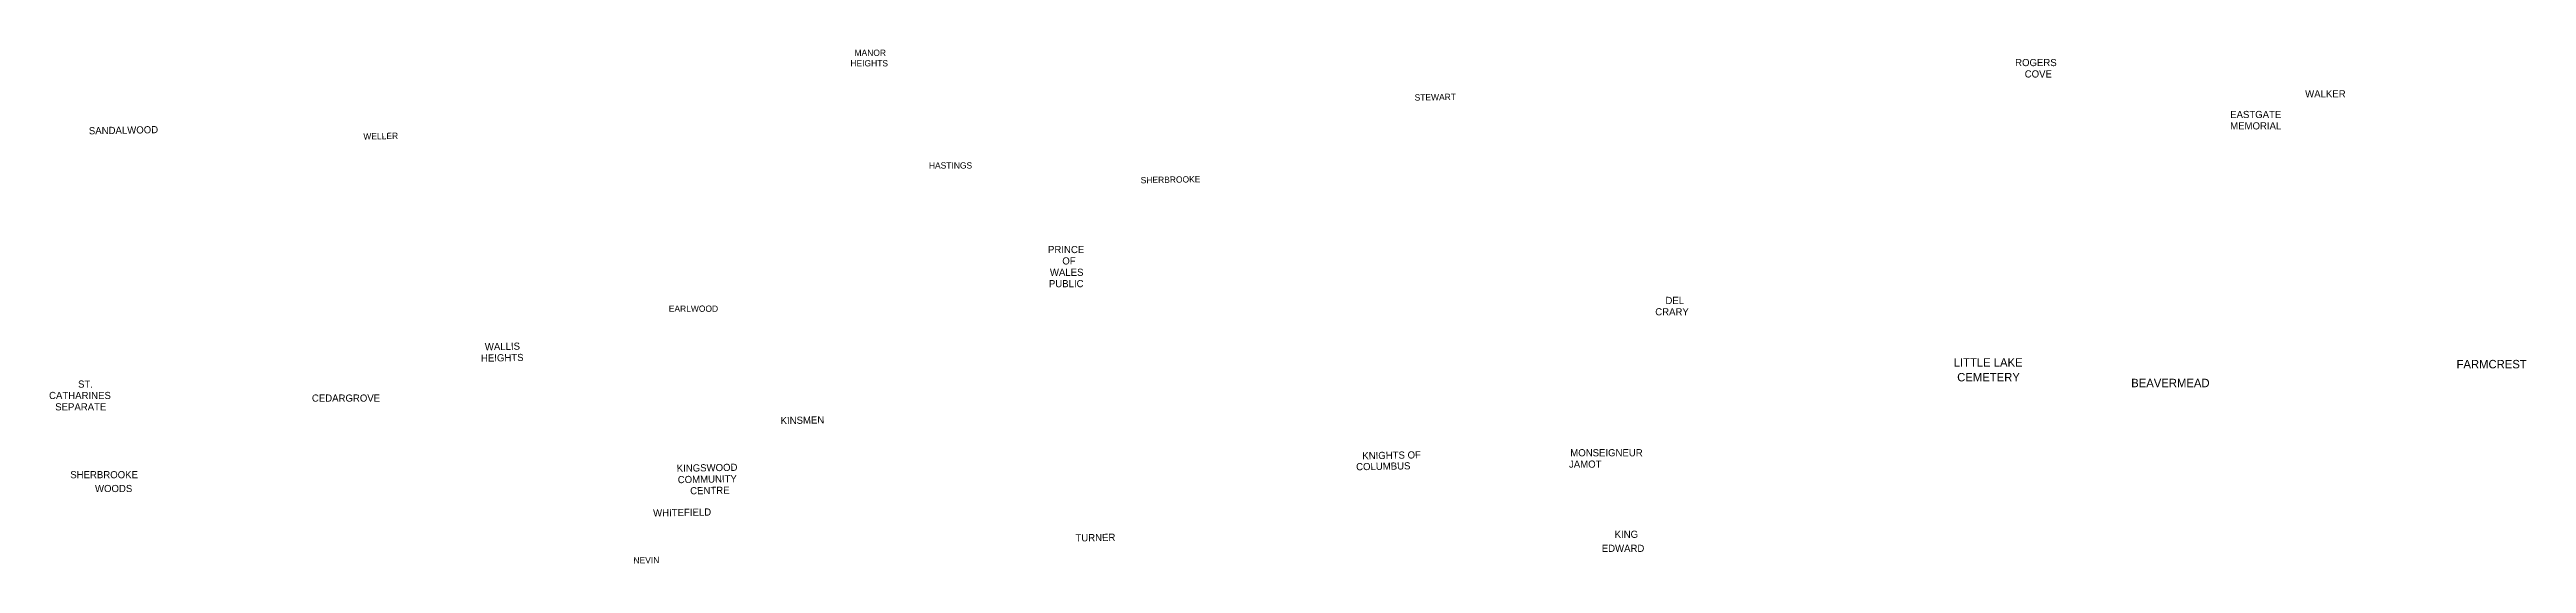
# Model space of a CAD drawing. Extents: x 708724 to 716140, y 4903858 to 4914447.
# Drawn here: x 710100 to 715973, y 4907353 to 4908574 of the extents above; entities that cross this region are included whole.
import ezdxf

# ---------------------------------------------------------------- set-up
doc = ezdxf.new("R2010")
doc.units = 0
for name, color, linetype in [('text - cemetery', 7, 'Continuous'), ('text - park', 7, 'Continuous'), ('text-Sch French', 7, 'Continuous'), ('text-Sch public', 7, 'Continuous'), ('text-Sch Sep', 7, 'Continuous')]:
    doc.layers.add(name, color=color, linetype=linetype)

msp = doc.modelspace()

# ---------------------------------------------------------------- texts
at = {"layer": 'text - cemetery'}
for s, p in [('LITTLE LAKE', (714614.9, 4907820.9)), ('CEMETERY', (714623.3, 4907785.9))]:
    msp.add_text(s, height=20, dxfattribs=at).set_placement(p)
at = {"layer": 'text - park'}
for s, height, p in [('MANOR', 15, (712008.5, 4908558.8)), ('HEIGHTS', 15, (711998.8, 4908533.8)), ('ROGERS', 17, (714760.7, 4908534.5)), ('COVE ', 17, (714783.4, 4908507.5)), ('WALKER', 17, (715448.4, 4908460.3)), ('EASTGATE', 17, (715270.6, 4908411.2)), ('MEMORIAL', 17, (715270.6, 4908384.2)), ('HASTINGS', 15, (712184.9, 4908291.2)), ('DEL', 17, (713931.5, 4907969.7)), ('EARLWOOD', 15, (711568.1, 4907951.1)), ('CRARY', 17, (713907.3, 4907942.7)), ('FARMCREST', 20, (715807.4, 4907816.9)), ('CEDARGROVE', 17, (710721.9, 4907737.8)), ('BEAVERMEAD', 20, (715036, 4907772.1)), ('SHERBROOKE', 17, (710148.9, 4907555.9)), ('WOODS ', 17, (710207.5, 4907523.1)), ('EDWARD', 17, (713780.4, 4907381.1)), ('KING', 17, (713811, 4907414.4))]:
    msp.add_text(s, height=height, dxfattribs=at).set_placement(p)
for s, height, p in [('STEWART', 15, (713336.8, 4908452.5)), ('SANDALWOOD', 17, (710193.1, 4908372.5)), ('WELLER', 15, (710844, 4908360.1)), ('SHERBROOKE', 15, (712687.3, 4908256.2)), ('WALLIS', 17, (711132.1, 4907859.7)), ('HEIGHTS', 17, (711122.9, 4907832.6)), ('KINSMEN', 17, (711833.4, 4907684.4)), ('KINGSWOOD', 17, (711587.1, 4907571.1)), ('COLUMBUS', 17, (713198.1, 4907574.8)), ('KNIGHTS OF', 17, (713212.8, 4907600.8)), ('COMMUNITY', 17, (711589.5, 4907544.1)), ('CENTRE', 17, (711618.9, 4907517.6)), ('WHITEFIELD', 17, (711531.1, 4907465)), ('TURNER', 17, (712532.5, 4907405.7)), ('NEVIN', 15, (711484.5, 4907353.4))]:
    msp.add_text(s, height=height, rotation=1, dxfattribs=at).set_placement(p)
at = {"layer": 'text-Sch French'}
for s, p in [('JAMOT', (713702.8, 4907581)), ('MONSEIGNEUR', (713705.8, 4907608))]:
    msp.add_text(s, height=17, dxfattribs=at).set_placement(p)
at = {"layer": 'text-Sch public'}
for s, p in [('PRINCE', (712467.4, 4908090.5)), ('WALES', (712471.9, 4908036.5)), ('OF', (712501.3, 4908063.5)), ('PUBLIC', (712469.5, 4908009.5))]:
    msp.add_text(s, height=17, dxfattribs=at).set_placement(p)
at = {"layer": 'text-Sch Sep'}
for s, p in [('CATHARINES', (710098.6, 4907744)), ('ST.', (710167.3, 4907771)), ('SEPARATE', (710113.2, 4907717))]:
    msp.add_text(s, height=17, dxfattribs=at).set_placement(p)

doc.saveas('drawing.dxf')
